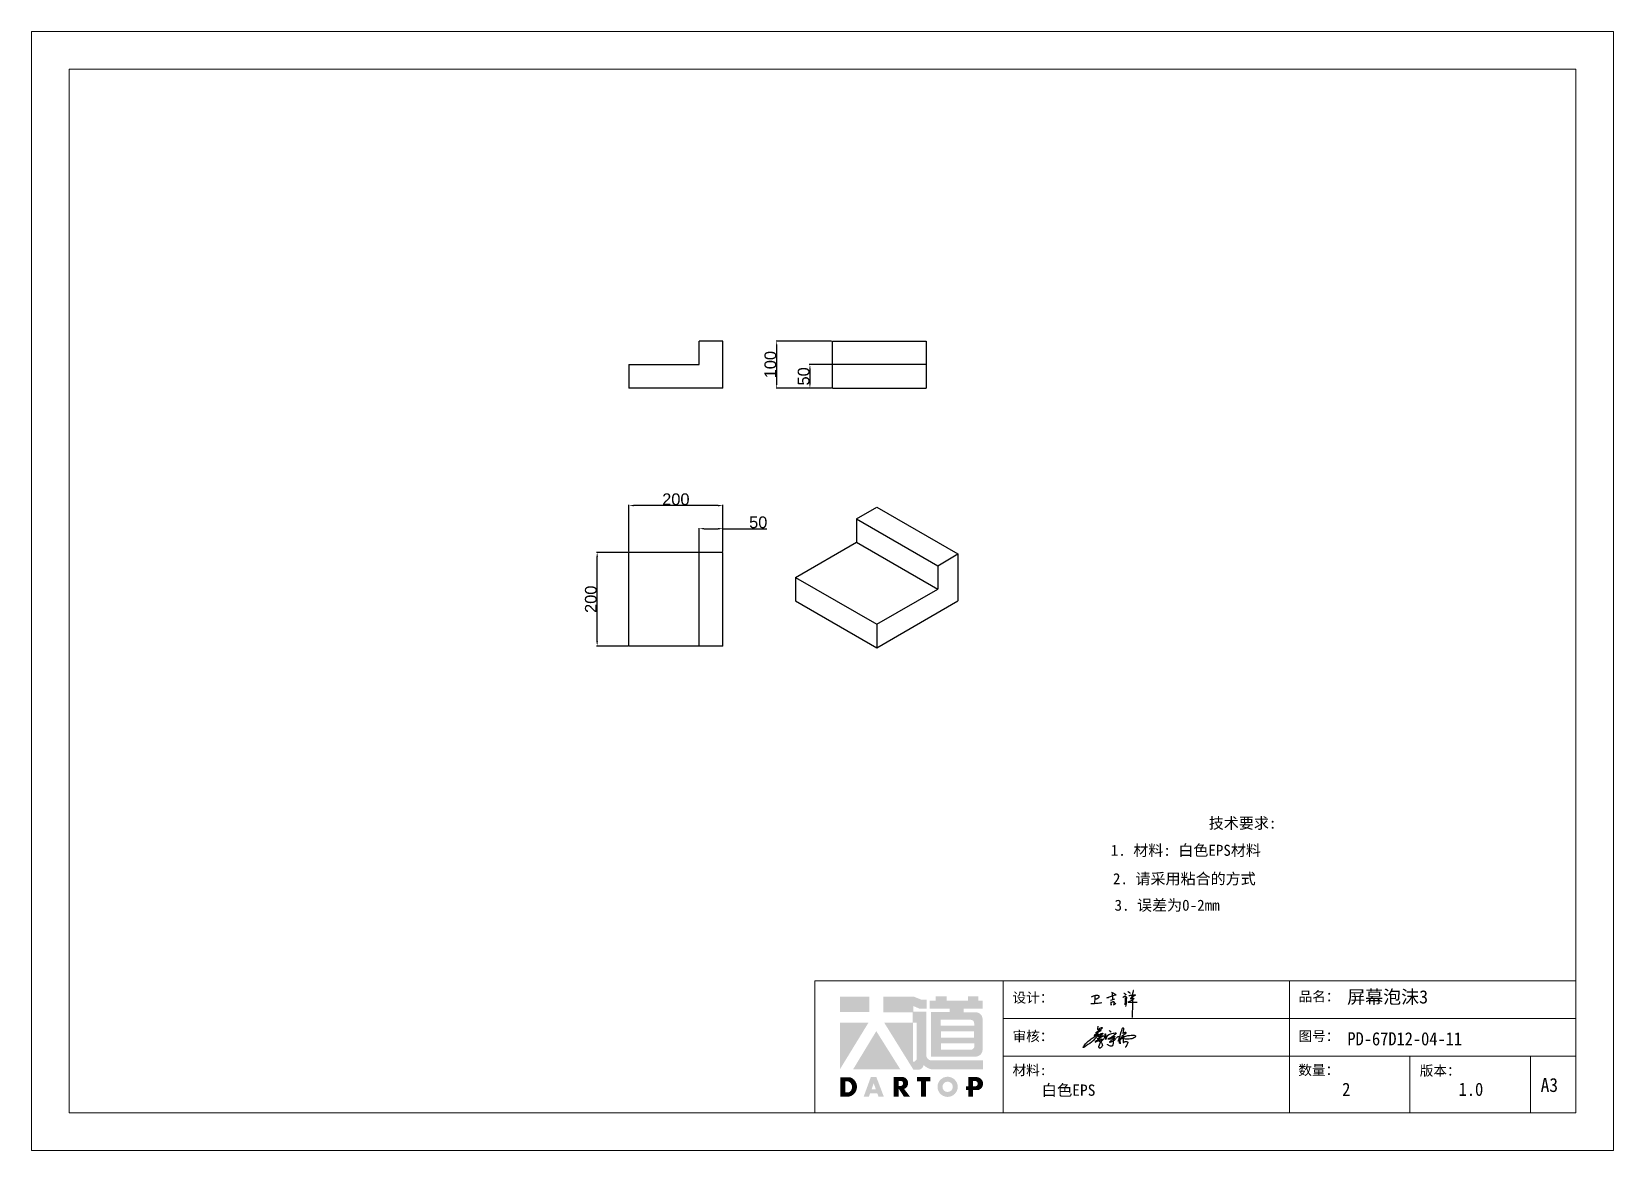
# Model space of a CAD drawing. Header units: millimetres. Extents: x 24940 to 42177, y -4545 to 14261.
# Drawn here: x 34246 to 37619, y -4545 to -2160 of the extents above; entities that cross this region are included whole.
import ezdxf
from ezdxf.enums import TextEntityAlignment as Align

# ---------------------------------------------------------------- set-up
doc = ezdxf.new("R2010")
doc.units = ezdxf.units.MM
doc.layers.add('A-TITLEBLOCK', color=7, linetype='Continuous', lineweight=18)
doc.layers.add('yellow', color=2, linetype='Continuous')
doc.styles.add('HZ', font='')
doc.styles.add('SLDTEXTSTYLE0', font='')
doc.styles.add('SLDTEXTSTYLE1', font='', dxfattribs={"width": 0.913})
doc.styles.get("Standard").update_dxf_attribs({"font": 'arial.ttf'})
doc.styles.get('HZ').set_extended_font_data('SimSun')
doc.styles.get('SLDTEXTSTYLE0').set_extended_font_data('KaiTi_GB2312')
doc.styles.get('SLDTEXTSTYLE1').set_extended_font_data('FangSong_GB2312')
doc.dimstyles.new('副本 (2) (2) ISO-25', dxfattribs={"dimtxt": 25, "dimasz": 10, "dimexe": 1.25, "dimexo": 2, "dimtad": 1, "dimdsep": 46, "dimtxsty": 'Standard', "dimcen": 2.5, "dimadec": 0, "dimazin": 0, "dimtm": 1e-09, "dimtfac": 1, "dimtmove": 0, "dimatfit": 3, "dimfxl": 0, "dimarcsym": 0})

msp = doc.modelspace()

# ---------------------------------------------------------------- texts
at = {"style": 'HZ'}
for s, height, p in [('技术要求:', 23.4986, (36828.098, -3847.352)), ('1. 材料: 白色EPS材料                             ', 23.49862, (36938.922, -3905.234)), ('2. 请采用粘合的方式                                 ', 23.49862, (36967.636, -3965.826)), (' 3. 误差为0-2mm                                               ', 23.49862, (37034.775, -4022.24))]:
    msp.add_text(s, height=height, dxfattribs=at).set_placement(p, align=Align.MIDDLE_CENTER)

# ---------------------------------------------------------------- blocks, each defined once
blk = doc.blocks.new('*D28')
at = {"layer": 'Defpoints', "color": 0, "transparency": 16777216}
for p in [(35519.6, -3170.3), (35519.6, -3270), (35719.6, -3270)]:
    blk.add_point(p, dxfattribs=at)
at = {"layer": 'yellow', "color": 0, "lineweight": -2, "transparency": 16777216}
for p, q in [((35519.6, -3268), (35519.6, -3169)), ((35709.6, -3170.3), (35529.6, -3170.3)), ((35719.6, -3268), (35719.6, -3169))]:
    blk.add_line(p, q, dxfattribs=at)
at = {"layer": 'yellow', "color": 0, "transparency": 16777216}
for points in [[(35529.6, -3168.6), (35529.6, -3171.9), (35519.6, -3170.3)], [(35709.6, -3168.6), (35709.6, -3171.9), (35719.6, -3170.3)]]:
    blk.add_solid(points, dxfattribs=at)
at = {"layer": 'yellow', "color": 0, "lineweight": 9, "transparency": 16777216, "insert": (35619.6, -3156.9), "char_height": 25, "attachment_point": 5}
blk.add_mtext('200', dxfattribs=at)
blk = doc.blocks.new('*D29')
at = {"layer": 'Defpoints', "color": 0, "transparency": 16777216}
for p in [(35451.8, -3270), (35519.6, -3270), (35519.6, -3470)]:
    blk.add_point(p, dxfattribs=at)
at = {"layer": 'yellow', "color": 0, "lineweight": -2, "transparency": 16777216}
for p, q in [((35517.6, -3270), (35450.5, -3270)), ((35451.8, -3460), (35451.8, -3280)), ((35517.6, -3470), (35450.5, -3470))]:
    blk.add_line(p, q, dxfattribs=at)
at = {"layer": 'yellow', "color": 0, "transparency": 16777216}
for points in [[(35450.1, -3280), (35453.4, -3280), (35451.8, -3270)], [(35450.1, -3460), (35453.4, -3460), (35451.8, -3470)]]:
    blk.add_solid(points, dxfattribs=at)
at = {"layer": 'yellow', "color": 0, "lineweight": 9, "transparency": 16777216, "insert": (35438.4, -3370), "char_height": 25, "attachment_point": 5, "rotation": 90}
blk.add_mtext('200', dxfattribs=at)
blk = doc.blocks.new('*D30')
at = {"layer": 'Defpoints', "color": 0, "transparency": 16777216}
for p in [(35953.3, -2819.8), (35834.5, -2919.8), (35953.3, -2919.8)]:
    blk.add_point(p, dxfattribs=at)
at = {"layer": 'yellow', "color": 0, "lineweight": -2, "transparency": 16777216}
for p, q in [((35951.3, -2819.8), (35833.3, -2819.8)), ((35834.5, -2829.8), (35834.5, -2909.8)), ((35951.3, -2919.8), (35833.3, -2919.8))]:
    blk.add_line(p, q, dxfattribs=at)
at = {"layer": 'yellow', "color": 0, "transparency": 16777216}
for points in [[(35832.9, -2829.8), (35836.2, -2829.8), (35834.5, -2819.8)], [(35832.9, -2909.8), (35836.2, -2909.8), (35834.5, -2919.8)]]:
    blk.add_solid(points, dxfattribs=at)
at = {"layer": 'yellow', "color": 0, "lineweight": 9, "transparency": 16777216, "insert": (35821.2, -2869.8), "char_height": 25, "attachment_point": 5, "rotation": 90}
blk.add_mtext('100', dxfattribs=at)
blk = doc.blocks.new('*D31')
at = {"layer": 'Defpoints', "color": 0, "transparency": 16777216}
for p in [(35719.6, -3219.5), (35669.6, -3270), (35719.6, -3270)]:
    blk.add_point(p, dxfattribs=at)
at = {"layer": 'yellow', "color": 0, "lineweight": -2, "transparency": 16777216}
for p, q in [((35669.6, -3268), (35669.6, -3218.3)), ((35679.6, -3219.5), (35709.6, -3219.5)), ((35719.6, -3268), (35719.6, -3218.3)), ((35719.6, -3219.5), (35813.7, -3219.5))]:
    blk.add_line(p, q, dxfattribs=at)
at = {"layer": 'yellow', "color": 0, "transparency": 16777216}
for points in [[(35679.6, -3217.8), (35679.6, -3221.2), (35669.6, -3219.5)], [(35709.6, -3217.8), (35709.6, -3221.2), (35719.6, -3219.5)]]:
    blk.add_solid(points, dxfattribs=at)
at = {"layer": 'yellow', "color": 0, "lineweight": 9, "transparency": 16777216, "insert": (35795.2, -3206.1), "char_height": 25, "attachment_point": 5}
blk.add_mtext('50', dxfattribs=at)
blk = doc.blocks.new('*D32')
at = {"layer": 'Defpoints', "color": 0, "transparency": 16777216}
for p in [(35953.3, -2869.8), (35905.5, -2919.8), (35953.3, -2919.8)]:
    blk.add_point(p, dxfattribs=at)
at = {"layer": 'yellow', "color": 0, "lineweight": -2, "transparency": 16777216}
for p, q in [((35951.3, -2869.8), (35904.2, -2869.8)), ((35905.5, -2879.8), (35905.5, -2909.8)), ((35951.3, -2919.8), (35904.2, -2919.8))]:
    blk.add_line(p, q, dxfattribs=at)
at = {"layer": 'yellow', "color": 0, "transparency": 16777216}
for points in [[(35903.8, -2879.8), (35907.1, -2879.8), (35905.5, -2869.8)], [(35903.8, -2909.8), (35907.1, -2909.8), (35905.5, -2919.8)]]:
    blk.add_solid(points, dxfattribs=at)
at = {"layer": 'yellow', "color": 0, "lineweight": 9, "transparency": 16777216, "insert": (35892.1, -2894.8), "char_height": 25, "attachment_point": 5, "rotation": 90}
blk.add_mtext('50', dxfattribs=at)
blk = doc.blocks.new('Dartop Logo')
at = {"true_color": 0xc40018}
h = blk.add_hatch(color=12, dxfattribs=at)
h.set_gradient(color1=(196, 0, 24), color2=(196, 0, 24), tint=1)
h.paths.add_polyline_path([(30.39, -3.87), (33.08, -5.04), (35.99, -5.04), (35.99, -1.19), (33.59, -1.19), (30.46, 0.05), (17.94, 0.05), (17.94, -6.46), (30.12, -6.46), (30.12, -6.59), (30.12, -10.75), (18.31, -10.75), (30.46, -30.31), (32.87, -30.31, 0.279375), (34.63, -28.6), (34.63, -28.51), (34.84, -28.51, 0.143145), (38.15, -30.2), (59.27, -30.2), (59.27, -26.49), (38.06, -26.49, -0.414214), (35.75, -24.18), (35.75, -6.26), (30.39, -6.26)])
h.paths.add_polyline_path([(30.25, -10.84), (31.8, -10.84), (31.8, -26.02, -0.088936), (30.9, -26.94), (30.24, -26.94)], flags=16)
h = blk.add_hatch(color=12, dxfattribs=at)
h.set_gradient(color1=(196, 0, 24), color2=(196, 0, 24), tint=1)
h.paths.add_polyline_path([(59.24, -1.73), (57.36, -1.73), (57.36, 0.06), (53.06, 0.06), (53.06, -1.64), (44.29, -1.64), (44.29, 0.15), (39.7, 0.15), (39.7, -1.67), (37.16, -1.67), (37.16, -4.97), (45.54, -4.97), (45.54, -6.42), (37.73, -6.42), (37.73, -24.88), (56.26, -24.88, 0.414214), (59.15, -21.99), (59.15, -9.35, 0.414214), (56.26, -6.46), (51.36, -6.46), (51.36, -5.03), (59.24, -5.03)])
h.paths.add_polyline_path([(54.21, -9.59, -0.414214), (55.66, -11.04), (55.66, -12.1), (41.79, -12.1), (41.79, -9.59)], flags=16)
h.paths.add_polyline_path([(55.57, -14.33), (55.57, -17.01), (41.88, -17.01), (41.88, -14.33)], flags=16)
h.paths.add_polyline_path([(55.75, -19.43), (55.75, -20.57, -0.414214), (54.3, -22.02), (41.88, -22.02), (41.88, -19.43)], flags=16)
h = blk.add_hatch(color=12, dxfattribs=at)
h.set_gradient(color1=(196, 0, 24), color2=(196, 0, 24), tint=1)
h.paths.add_polyline_path([(12.18, 0), (0, 0), (0, -6.37), (12.18, -6.37)])
h = blk.add_hatch(color=12, dxfattribs=at)
h.set_gradient(color1=(196, 0, 24), color2=(196, 0, 24), tint=1)
h.paths.add_polyline_path([(11.79, -10.83), (0.03, -10.83), (0.03, -30.03)])
h = blk.add_hatch(color=12, dxfattribs=at)
h.set_gradient(color1=(196, 0, 24), color2=(196, 0, 24), tint=1)
h.paths.add_polyline_path([(15.05, -14.31), (5.44, -30.15), (25.01, -30.15)])
at = {"true_color": 0x646464}
h = blk.add_hatch(color=251, dxfattribs=at)
h.set_gradient(color1=(100, 100, 100), color2=(100, 100, 100), tint=1)
h.paths.add_polyline_path([(4.15, -33.43), (0.11, -33.43), (0.11, -41.5), (3.51, -41.5, 0.793016)])
h.paths.add_polyline_path([(3.57, -39.73), (2.16, -39.73), (2.16, -35.19), (3.42, -35.19, -0.671361)], flags=16)
h = blk.add_hatch(color=251, dxfattribs=at)
h.set_gradient(color1=(100, 100, 100), color2=(100, 100, 100), tint=1)
h.paths.add_polyline_path([(15.08, -33.36), (12.78, -33.36), (9.82, -41.51), (12, -41.51), (12.51, -40.06), (15.46, -40.06), (15.99, -41.52), (18.19, -41.52)])
h.paths.add_polyline_path([(14.9, -38.51), (13.07, -38.51), (13.97, -35.95)], flags=16)
h = blk.add_hatch(color=251, dxfattribs=at)
h.set_gradient(color1=(100, 100, 100), color2=(100, 100, 100), tint=1)
h.paths.add_polyline_path([(26.27, -33.36), (22.3, -33.36), (22.3, -41.51), (24.4, -41.51), (24.4, -38.28), (26.55, -41.54), (29.09, -41.54), (26.61, -38.3, 0.744055)])
h.paths.add_polyline_path([(24.38, -37.08), (24.38, -34.94), (25.32, -34.94, -0.796809), (25.3, -37.08)], flags=16)
h = blk.add_hatch(color=251, dxfattribs=at)
h.set_gradient(color1=(100, 100, 100), color2=(100, 100, 100), tint=1)
h.paths.add_polyline_path([(37.44, -33.4), (31.88, -33.4), (31.88, -35.16), (33.61, -35.16), (33.61, -41.52), (35.69, -41.52), (35.69, -35.16), (37.44, -35.16)])
h = blk.add_hatch(color=251, dxfattribs=at)
h.set_gradient(color1=(100, 100, 100), color2=(100, 100, 100), tint=1)
h.paths.add_polyline_path([(40.46, -37.41, 1), (48.83, -37.41, 1)])
h.paths.add_polyline_path([(46.8, -37.41, -1), (42.5, -37.41, -1)], flags=16)
h = blk.add_hatch(color=251, dxfattribs=at)
h.set_gradient(color1=(100, 100, 100), color2=(100, 100, 100), tint=1)
h.paths.add_polyline_path([(56.85, -33.38), (56.73, -33.38), (53.19, -33.38), (53.19, -37.19), (52.26, -37.19), (52.26, -38.73), (53.18, -38.73), (53.18, -41.5), (55.24, -41.5), (55.24, -38.72), (57.51, -38.72, 0.812304)])
h.paths.add_polyline_path([(55.21, -37.18), (55.21, -35.05), (56.39, -35.05, -0.778213), (56.27, -37.18)], flags=16)
blk = doc.blocks.new('DT-A3-TITLE')
at = {"layer": 'A-TITLEBLOCK', "color": 7}
for p, q in [((0, 0), (0, 297)), ((0, 297), (420, 297)), ((420, 0), (420, 297)), ((10, 10), (10, 287)), ((10, 287), (410, 287)), ((410, 287), (410, 10)), ((208, 10), (208, 45)), ((410, 45), (208, 45)), ((258, 45), (258, 10)), ((334, 45), (334, 10)), ((410, 35), (258, 35)), ((258, 25), (410.08, 25)), ((366, 10), (366, 25)), ((398, 10), (398, 25)), ((10, 10), (410, 10)), ((0, 0), (420, 0))]:
    blk.add_line(p, q, dxfattribs=at)
at = {"layer": 'A-TITLEBLOCK', "xscale": 0.6400000000000001, "yscale": 0.6400000000000001, "zscale": 0.6400000000000001}
blk.add_blockref('Dartop Logo', (214.65, 40.81), dxfattribs=at)
at = {"style": 'SLDTEXTSTYLE0'}
for tag, p, height in [('#设计', (277.96, 38.52), 3.5), ('#品名', (349.32, 37.95), 3.5), ('#审核', (277.99, 28.1), 3.5), ('#材料说明', (268.15, 13.59), 3)]:
    blk.add_attdef(tag, p, '', height=height, dxfattribs=at)
at = {"style": 'SLDTEXTSTYLE1', "width": 0.913}
for tag, p in [('#图号', (349.38, 27.87)), ('#数量', (347.99, 14.46)), ('#版本', (378.92, 14.47))]:
    blk.add_attdef(tag, p, '', height=3.5, dxfattribs=at)
at = {"layer": 'A-TITLEBLOCK', "color": 7, "attachment_point": 1}
for s, insert, char_height, style in [('设计：', (260.47, 41.87), 2.646, 'SLDTEXTSTYLE0'), ('品名：', (336.43, 42.19), 2.646, 'SLDTEXTSTYLE0'), ('审核：', (260.47, 31.64), 2.646, 'SLDTEXTSTYLE0'), ('图号：', (336.4, 31.66), 2.646, 'SLDTEXTSTYLE0'), ('材料:', (260.47, 22.62), 2.646, 'SLDTEXTSTYLE0'), ('数量：', (336.35, 22.64), 2.646, 'SLDTEXTSTYLE0'), ('版本：', (368.59, 22.48), 2.646, 'SLDTEXTSTYLE0'), ('A3', (400.7, 19.21), 3.704, 'SLDTEXTSTYLE1')]:
    blk.add_mtext(s, dxfattribs=dict(at, insert=insert, char_height=char_height, style=style))
blk = doc.blocks.new('h')
for p, q in [((20768.1, -2360.9), (20773, -2359.1)), ((20773, -2359.1), (20784.1, -2355.2)), ((20773.3, -2331.8), (20775.3, -2338.7)), ((20789.1, -2340.9), (20773.5, -2331.9)), ((20775.3, -2338.7), (20775.6, -2351.2)), ((20775.6, -2351.2), (20775.5, -2357.3)), ((20845.7, -2343.5), (20848.4, -2353)), ((20848.4, -2353), (20848.9, -2370.3)), ((20769.5, -2366.9), (20769.8, -2370.6)), ((20769.8, -2370.6), (20770.9, -2378)), ((20770.9, -2378), (20771.5, -2370.6)), ((20772.4, -2369.3), (20774.9, -2367.8)), ((20782.2, -2369.2), (20780, -2377.1)), ((20780, -2377.1), (20788.3, -2371.3)), ((20780.1, -2366.4), (20780.8, -2366.4)), ((20781.9, -2367.4), (20782.2, -2369.2)), ((20848.9, -2370.3), (20847.9, -2424))]:
    blk.add_line(p, q)
for points in [[(20699.1, -2348.2, -0.029745), (20704.6, -2345.4, -0.046842), (20708.4, -2344.2, -0.00919), (20714.3, -2343, -0.018517), (20717.2, -2342.5, -0.037841), (20720.3, -2342.4, -0.039541), (20723.2, -2342.8, -0.149785), (20726, -2344.3, -0.204935), (20726.9, -2346.6, -0.074872), (20726.5, -2348.3, -0.061615), (20725.6, -2350.3, -0.034204), (20723.8, -2352.6, -0.045776), (20722.3, -2354.1, -0.054985), (20720.4, -2355.3, -0.036348), (20717.3, -2356.5, -0.067752), (20715.7, -2356.8, -0.043553), (20713.2, -2356.7)], [(20755, -2351.9, -0.024077), (20759.9, -2350.1, -0.013147), (20768.7, -2346.5, -0.00522), (20775.4, -2344.1, -0.018517), (20777.3, -2343.4, -0.008274), (20786.3, -2341, -0.039541), (20788.3, -2340.8, -0.079216), (20789.4, -2341, -0.204935)], [(20813.5, -2350.1, 0.007348), (20815.9, -2348.7, 0.008421), (20818, -2347.3, 0.009459), (20819.7, -2346.2, -0.016325), (20820.7, -2345.5, -0.173771), (20821.8, -2345.3, -0.085159), (20823.9, -2346, -0.125883), (20826, -2347.9, -0.160659), (20826.6, -2350.1, -0.010447), (20826.5, -2352.3, -0.008247), (20826.2, -2355.1, -0.002698), (20825.3, -2374, 0.001562), (20823.9, -2383.7, 0.016137)], [(20816.8, -2335, -0.053561), (20819.6, -2336.1, -0.075272), (20821.3, -2337.3, -0.005295), (20822.5, -2338.5, -0.009337), (20823.1, -2339.1, -0.026146), (20823.7, -2339.8, -0.016644), (20824.5, -2340.9)], [(20832.1, -2329.2, -0.053561), (20834.9, -2330.3, -0.075272), (20836.7, -2331.5, -0.005295), (20837.8, -2332.6, -0.009337), (20838.5, -2333.3, -0.026146), (20839, -2334, -0.016644), (20839.8, -2335.1)], [(20836, -2343.7, -0.02797), (20842.1, -2342.6, -0.048868), (20845.6, -2342.2, -0.00919), (20851.1, -2341.4, -0.018517), (20853.9, -2341.1, -0.037841), (20856.7, -2341.2, -0.039541), (20859.4, -2341.6, -0.018282), (20840.6, -2354.7, -0.000937)], [(20847.6, -2340.2, 0.021784), (20849.6, -2335.9, 0.028296), (20850.8, -2332.4, 0.008136), (20851.9, -2328.2, 0.028913), (20852.2, -2327, 0.08193), (20852.1, -2325.9, 0.075058), (20851.7, -2324.7, 0.275043)], [(20696.6, -2372.4, 0.002073), (20710.6, -2371.9, 0.016137), (20719.6, -2371.3, 0.008314), (20736.9, -2369.3)]]:
    blk.add_lwpolyline(points, format="xyb")
for points in [[(20711.3, -2343.5), (20711.3, -2343.5), (20711.5, -2355.8), (20710.7, -2368), (20710.6, -2371.9)], [(20821.5, -2350.6), (20822.4, -2359.2), (20822.2, -2364.9), (20821.7, -2369), (20821.3, -2376.3), (20823.6, -2368.5), (20827.2, -2366.3), (20829.5, -2366.3)], [(20840.6, -2354.7), (20850, -2354.7), (20855, -2354.3), (20845.9, -2361.1), (20840.5, -2364), (20833, -2367.5), (20863.2, -2367.4), (20865.9, -2367.3)]]:
    blk.add_lwpolyline(points)
for centre, radius, start, end in [((20773.7, -2371.2), 2.3, 121.9907, 163.60158), ((20787.5, -2406), 40.3, 100.61827, 108.24823), ((20780.8, -2367.6), 1.15, 9.4675, 90)]:
    blk.add_arc(centre, radius, start, end)
blk = doc.blocks.new('CAIYUQIANG')
for p, q in [((27648.2, -25062.5), (27649.9, -25061)), ((27649.9, -25061), (27651.9, -25059.4)), ((27651.9, -25059.4), (27654.7, -25057.2)), ((27654.7, -25057.2), (27656.5, -25055.9)), ((27656.5, -25055.9), (27658.3, -25054.6)), ((27659.8, -25060.4), (27656.6, -25063.3)), ((27658.3, -25054.6), (27659.6, -25053.7)), ((27659.6, -25053.7), (27662.2, -25052.1)), ((27660.6, -25059.8), (27659.8, -25060.4)), ((27663.6, -25056.9), (27660.6, -25059.8)), ((27662.2, -25052.1), (27664.9, -25050.5)), ((27662.9, -25048.8), (27669.7, -25045.8)), ((27663.2, -25048.6), (27662.9, -25048.8)), ((27663.6, -25048.1), (27663.2, -25048.6)), ((27665.3, -25046.6), (27663.6, -25048.1)), ((27666.3, -25053.5), (27663.6, -25056.9)), ((27664.9, -25050.5), (27668.5, -25048.7)), ((27667.5, -25060.4), (27664.9, -25062)), ((27667.4, -25044.9), (27665.3, -25046.6)), ((27675.7, -25037.4), (27665.9, -25043)), ((27665.9, -25043), (27677.3, -25038.1)), ((27668.2, -25051.4), (27666.3, -25053.5)), ((27670.6, -25042.2), (27667.4, -25044.9)), ((27670.3, -25058.4), (27667.5, -25060.4)), ((27667.7, -25061.6), (27670.5, -25060.2)), ((27670.9, -25048.6), (27668.2, -25051.4)), ((27668.5, -25048.7), (27673.6, -25046.3)), ((27668.6, -25056), (27674.9, -25053.6)), ((27672.1, -25054.2), (27668.6, -25056)), ((27670.4, -25028.6), (27669.5, -25034.5)), ((27669.5, -25034.5), (27670.5, -25036.5)), ((27669.7, -25045.8), (27671.3, -25045.2)), ((27672, -25057.1), (27670.3, -25058.4)), ((27670.5, -25036.5), (27674.7, -25033.4)), ((27670.5, -25060.2), (27673.3, -25059)), ((27677.3, -25038.1), (27670.6, -25042.2)), ((27671.5, -25047.3), (27670.9, -25048.6)), ((27671.2, -25051), (27679.4, -25049.8)), ((27674.1, -25050.1), (27671.2, -25051)), ((27671.3, -25045.2), (27672.1, -25045.7)), ((27672.1, -25046.2), (27671.5, -25047.3)), ((27672.5, -25060.1), (27671.9, -25060.4)), ((27671.9, -25060.4), (27674.3, -25061.5)), ((27673.8, -25055.8), (27672, -25057.1)), ((27672.1, -25045.7), (27672.1, -25046.2)), ((27675.9, -25052.3), (27672.1, -25054.2)), ((27673.8, -25059.6), (27672.5, -25060.1)), ((27673.3, -25059), (27675.5, -25058)), ((27673.6, -25046.3), (27677.4, -25044.5)), ((27676.2, -25054), (27673.8, -25055.8)), ((27675.2, -25059.1), (27673.8, -25059.6)), ((27676.5, -25048.8), (27674.1, -25050.1)), ((27674.7, -25033.4), (27678, -25031.9)), ((27674.9, -25053.6), (27676.8, -25053.2)), ((27677.8, -25058), (27675.2, -25059.1)), ((27675.5, -25058), (27677.9, -25056.9)), ((27679.9, -25033), (27675.7, -25037.4)), ((27678.6, -25051.7), (27675.9, -25052.3)), ((27677.2, -25053.4), (27676.2, -25054)), ((27679.1, -25047.4), (27676.5, -25048.8)), ((27676.8, -25053.2), (27677.2, -25053.4)), ((27677.4, -25044.5), (27680, -25043.8)), ((27677.5, -25061.9), (27679.6, -25059.6)), ((27679, -25057.7), (27677.8, -25058)), ((27677.9, -25056.9), (27680, -25056.9)), ((27678, -25031.9), (27679.7, -25031.6)), ((27683.3, -25050.5), (27678.6, -25051.7)), ((27680, -25057.5), (27679, -25057.7)), ((27680.6, -25045.9), (27679.1, -25047.4)), ((27679.4, -25049.8), (27681.5, -25049.6)), ((27679.6, -25059.6), (27680.6, -25058.4)), ((27679.7, -25031.6), (27680.1, -25032.2)), ((27680.1, -25032.2), (27679.9, -25033)), ((27680, -25043.8), (27681.2, -25043.8)), ((27680, -25056.9), (27680.5, -25057.1)), ((27680.5, -25057.1), (27680, -25057.5)), ((27681.2, -25044.7), (27680.6, -25045.9)), ((27680.6, -25058.4), (27681.3, -25057.6)), ((27681.2, -25043.8), (27681.2, -25044.7)), ((27681.3, -25057.6), (27682.9, -25055.7)), ((27681.5, -25049.6), (27682.7, -25049.7)), ((27682.7, -25049.7), (27683.3, -25050.5)), ((27682.9, -25055.7), (27683.9, -25054.7)), ((27683.9, -25054.7), (27684.6, -25054)), ((27684.6, -25054), (27685.6, -25053.1)), ((27685.6, -25053.1), (27686, -25048.7)), ((27686, -25048.7), (27686.1, -25046.8)), ((27686.1, -25046.8), (27686.2, -25045.4)), ((27686.2, -25045.4), (27686.3, -25045)), ((27686.3, -25045), (27686.6, -25045)), ((27686.6, -25045), (27686.7, -25045.1)), ((27686.7, -25045.1), (27686.9, -25049.2)), ((27686.9, -25049.2), (27686.9, -25051.7)), ((27686.9, -25051.7), (27686.9, -25054.8)), ((27686.9, -25054.8), (27686.9, -25055.8)), ((27686.9, -25055.8), (27687, -25056.5)), ((27687, -25056.5), (27687.2, -25056.9)), ((27687.2, -25056.9), (27687.5, -25056.9)), ((27687.5, -25056.9), (27687.8, -25056.5)), ((27687.8, -25056.5), (27688, -25055.9)), ((27688, -25055.9), (27688.6, -25054.6)), ((27688.6, -25054.6), (27689.1, -25053.3)), ((27689.1, -25053.3), (27689.5, -25052.1)), ((27689.5, -25052.1), (27690.2, -25050.1)), ((27690.2, -25050.1), (27690.5, -25049.4)), ((27690.5, -25049.4), (27691.2, -25048.7)), ((27691.2, -25048.7), (27693.8, -25046.9)), ((27692.5, -25055.7), (27691.9, -25055.8)), ((27691.9, -25055.8), (27691.9, -25056.2)), ((27691.9, -25056.2), (27693.4, -25056.2)), ((27693.9, -25055.2), (27692.5, -25055.7)), ((27693.4, -25056.2), (27695.2, -25055.9)), ((27693.8, -25046.9), (27694.7, -25046.4)), ((27697.3, -25053.7), (27693.9, -25055.2)), ((27694.7, -25046.4), (27695.8, -25045.9)), ((27695.2, -25055.9), (27696.4, -25055.5)), ((27695.8, -25045.9), (27698.2, -25045)), ((27696.4, -25055.5), (27698.6, -25054.5)), ((27698, -25059.9), (27696.5, -25061.2)), ((27700.1, -25052.2), (27697.3, -25053.7)), ((27700.7, -25057.4), (27698, -25059.9)), ((27698.2, -25045), (27699.9, -25044.7)), ((27698.6, -25054.5), (27700.1, -25053.8)), ((27698.7, -25062.4), (27701.9, -25060.7)), ((27699.9, -25044.7), (27702.8, -25044)), ((27703.1, -25050.1), (27700.1, -25052.2)), ((27700.1, -25053.8), (27701.4, -25053.2)), ((27703.2, -25055.4), (27700.7, -25057.4)), ((27701.4, -25053.2), (27703, -25052.5)), ((27701.9, -25060.7), (27705, -25058.6)), ((27702.8, -25044), (27704.8, -25043.7)), ((27703, -25052.5), (27704.6, -25051.8)), ((27703.4, -25059.2), (27703, -25063.9)), ((27705.3, -25048.2), (27703.1, -25050.1)), ((27705.1, -25053.8), (27703.2, -25055.4)), ((27703.5, -25058.1), (27703.4, -25059.2)), ((27703.9, -25057), (27703.5, -25058.1)), ((27704.3, -25056.3), (27703.9, -25057)), ((27704.9, -25055.3), (27704.3, -25056.3)), ((27704.6, -25051.8), (27705.9, -25051.1)), ((27704.8, -25043.7), (27707, -25043.4)), ((27705.1, -25055), (27704.9, -25055.3)), ((27705, -25058.6), (27706.4, -25057.7)), ((27706, -25052.8), (27705.1, -25053.8)), ((27706.3, -25055), (27705.1, -25055)), ((27708, -25045.9), (27705.3, -25048.2)), ((27705.9, -25051.1), (27706.4, -25051.1)), ((27706.6, -25051.6), (27706, -25052.8)), ((27706.8, -25055.3), (27706.3, -25055)), ((27706.4, -25051.1), (27706.6, -25051.6)), ((27706.4, -25057.7), (27707.4, -25057)), ((27707.5, -25055.8), (27706.8, -25055.3)), ((27707, -25043.4), (27708, -25043.4)), ((27707.4, -25057), (27707.8, -25056.8)), ((27707.8, -25056.8), (27707.5, -25055.8)), ((27708, -25043.4), (27709, -25043.5)), ((27710.1, -25044), (27708, -25045.9)), ((27709, -25043.5), (27709.7, -25043.8)), ((27709.7, -25043.8), (27710.1, -25044)), ((27710, -25054.2), (27711.2, -25052.7)), ((27711.2, -25052.7), (27712.6, -25051.4)), ((27712.6, -25051.4), (27713.4, -25050.9)), ((27713.4, -25050.9), (27714.2, -25050.8)), ((27713.7, -25060.6), (27714.5, -25059.1)), ((27714, -25059.3), (27713.7, -25060.1)), ((27713.7, -25060.1), (27713.7, -25060.6)), ((27714.3, -25058.6), (27714, -25059.3)), ((27714.2, -25050.8), (27715, -25050.8)), ((27715, -25056.9), (27714.3, -25058.6)), ((27714.5, -25059.1), (27715.1, -25058.3)), ((27715, -25050.8), (27715.4, -25050.8)), ((27715.5, -25055.4), (27715, -25056.9)), ((27715.1, -25058.3), (27715.6, -25057.9)), ((27715.4, -25050.8), (27715.6, -25051)), ((27715.9, -25053.9), (27715.5, -25055.4)), ((27715.6, -25051), (27715.8, -25051.2)), ((27715.6, -25057.9), (27716.2, -25057.8)), ((27715.8, -25051.2), (27715.9, -25051.2)), ((27715.9, -25051.2), (27716, -25051.4)), ((27716, -25053.3), (27715.9, -25053.9)), ((27716, -25051.4), (27716, -25051.4)), ((27716, -25051.4), (27716, -25051.5)), ((27716, -25051.5), (27716.1, -25051.6)), ((27716.1, -25052.4), (27716, -25053.3)), ((27716.1, -25051.6), (27716.1, -25051.8)), ((27716.1, -25051.8), (27716.1, -25052.4)), ((27716.2, -25057.8), (27716.9, -25057.9)), ((27716.8, -25062.6), (27717, -25060.1)), ((27716.9, -25057.9), (27717.2, -25058.1)), ((27717, -25060.1), (27717.1, -25058.6)), ((27717.1, -25058.6), (27717.2, -25057.5)), ((27717.2, -25057.5), (27717.7, -25052.4)), ((27717.2, -25058.1), (27717.6, -25058.7)), ((27717.6, -25058.7), (27717.6, -25060.8)), ((27717.6, -25060.8), (27717.6, -25062.5)), ((27717.7, -25050), (27718.5, -25046)), ((27717.7, -25052.4), (27717.7, -25050)), ((27718.5, -25046), (27720.2, -25040.9)), ((27719, -25056.7), (27720.6, -25055.2)), ((27719, -25056.7), (27720.6, -25055.4)), ((27720.6, -25055.4), (27719, -25056.7)), ((27719.4, -25056.1), (27719, -25056.7)), ((27720.3, -25054.8), (27719.4, -25056.1)), ((27720.2, -25040.9), (27720.7, -25039.5)), ((27721, -25053.7), (27720.3, -25054.8)), ((27720.6, -25055.2), (27721.9, -25054.1)), ((27720.7, -25039.5), (27721.2, -25038)), ((27722.6, -25051.2), (27721, -25053.7)), ((27721.2, -25038), (27721.6, -25036.6)), ((27721.6, -25036.6), (27722.4, -25034.9)), ((27721.8, -25052.4), (27722.1, -25051.2)), ((27721.9, -25054.1), (27721.8, -25052.4)), ((27721.9, -25054.1), (27723.5, -25052.8)), ((27722.2, -25054.5), (27721.9, -25054.1)), ((27722.1, -25051.2), (27722.6, -25049.3)), ((27723.2, -25055.7), (27722.2, -25054.5)), ((27722.4, -25034.9), (27723.3, -25033.3)), ((27722.6, -25049.3), (27723.4, -25048.2)), ((27723.9, -25049.1), (27722.6, -25051.2)), ((27725.1, -25056.1), (27723.2, -25055.7)), ((27723.3, -25033.3), (27723.8, -25032.7)), ((27723.4, -25048.2), (27724, -25048.2)), ((27723.5, -25052.8), (27725.7, -25051.8)), ((27723.8, -25032.7), (27724.4, -25032.7)), ((27724.9, -25047.9), (27723.9, -25049.1)), ((27724.2, -25041.9), (27724, -25042.9)), ((27724, -25042.9), (27724, -25043.8)), ((27724, -25043.8), (27724.5, -25044.5)), ((27724, -25048.2), (27725, -25049.3)), ((27724.3, -25057.3), (27724.1, -25059.8)), ((27724.1, -25059.8), (27724.2, -25062.5)), ((27724.7, -25038.7), (27724.2, -25041.9)), ((27724.8, -25054.3), (27724.3, -25057.3)), ((27724.3, -25057.3), (27724.3, -25057.3)), ((27724.4, -25032.7), (27724.8, -25033.4)), ((27724.5, -25044.5), (27724.9, -25044.1)), ((27726, -25051.7), (27724.6, -25052.3)), ((27724.6, -25052.3), (27724.8, -25054.3)), ((27724.9, -25037.3), (27724.7, -25038.7)), ((27724.8, -25033.4), (27725.1, -25034.5)), ((27725.1, -25035.4), (27724.9, -25037.3)), ((27724.9, -25044.1), (27726.2, -25043.2)), ((27726.1, -25047), (27724.9, -25047.9)), ((27725, -25049.3), (27726, -25051.7)), ((27725.1, -25034.5), (27725.1, -25035.4)), ((27728.6, -25056.9), (27725.1, -25056.1)), ((27725.7, -25051.8), (27728.1, -25050.8)), ((27727.7, -25045.8), (27726.1, -25047)), ((27726.2, -25043.2), (27727.3, -25042.5)), ((27727.3, -25042.5), (27728.7, -25041.6)), ((27728.8, -25044.9), (27727.7, -25045.8)), ((27728.1, -25050.8), (27730.4, -25049.9)), ((27731.5, -25056.9), (27728.6, -25056.9)), ((27728.7, -25041.6), (27729.4, -25041.6)), ((27729.8, -25043.2), (27728.8, -25044.9)), ((27729.4, -25041.6), (27729.8, -25042.2)), ((27729.8, -25042.2), (27729.8, -25043.2)), ((27730.4, -25049.9), (27734.3, -25049)), ((27734.6, -25056.9), (27731.5, -25056.9)), ((27734.3, -25049), (27736.4, -25048.5)), ((27736.4, -25056.9), (27734.6, -25056.9)), ((27736.4, -25048.5), (27738, -25048.5)), ((27737.5, -25056.9), (27736.4, -25056.9)), ((27739.9, -25056.2), (27737.5, -25056.9)), ((27738, -25048.5), (27741.4, -25048.2)), ((27742.8, -25055.5), (27739.9, -25056.2)), ((27741.4, -25048.2), (27743.3, -25048.1)), ((27745.3, -25054.8), (27742.8, -25055.5)), ((27743.3, -25048.1), (27745.9, -25048.1)), ((27747, -25053.9), (27745.3, -25054.8)), ((27745.9, -25048.1), (27747.9, -25048.3)), ((27749, -25052.8), (27747, -25053.9)), ((27747.9, -25048.3), (27749.6, -25048.7)), ((27749.8, -25051.7), (27749, -25052.8)), ((27749.6, -25048.7), (27750.5, -25049.8)), ((27750.6, -25050.8), (27749.8, -25051.7)), ((27750.5, -25049.8), (27750.6, -25050.8)), ((27639.2, -25074.1), (27639.8, -25072.4)), ((27640.1, -25074.1), (27639.2, -25074.1)), ((27639.8, -25072.4), (27641, -25070.5)), ((27641.8, -25073.4), (27640.1, -25074.1)), ((27641, -25070.5), (27642.4, -25068.7)), ((27643.4, -25072.1), (27641.8, -25073.4)), ((27642.4, -25068.7), (27644.1, -25066.6)), ((27645.7, -25070.6), (27643.4, -25072.1)), ((27644.1, -25066.6), (27646.1, -25064.4)), ((27649.4, -25068), (27645.7, -25070.6)), ((27646.1, -25064.4), (27648.2, -25062.5)), ((27653.3, -25065.6), (27649.4, -25068)), ((27656.6, -25063.3), (27653.3, -25065.6)), ((27664.9, -25062.9), (27667.7, -25061.6)), ((27664.9, -25062), (27664.9, -25062.9)), ((27672.7, -25072.4), (27673.6, -25068.9)), ((27672.7, -25073.7), (27672.7, -25072.4)), ((27672.9, -25074.4), (27672.7, -25073.7)), ((27673.5, -25075.1), (27672.9, -25074.4)), ((27674.1, -25075.4), (27673.5, -25075.1)), ((27673.6, -25068.9), (27674.3, -25066.8)), ((27675, -25075.4), (27674.1, -25075.4)), ((27674.3, -25061.5), (27677.2, -25063.7)), ((27674.3, -25066.8), (27675.3, -25065)), ((27676.4, -25074.9), (27675, -25075.4)), ((27675.3, -25065), (27676.4, -25063.4)), ((27676.4, -25063.4), (27677.5, -25061.9)), ((27677.2, -25074.4), (27676.4, -25074.9)), ((27677.2, -25063.7), (27678.8, -25065.4)), ((27678.3, -25073.5), (27677.2, -25074.4)), ((27679.1, -25072.5), (27678.3, -25073.5)), ((27678.8, -25065.4), (27679.4, -25066.6)), ((27679.8, -25071), (27679.1, -25072.5)), ((27679.4, -25066.6), (27679.9, -25067.9)), ((27680, -25070), (27679.8, -25071)), ((27679.9, -25067.9), (27680, -25069)), ((27680, -25069), (27680, -25070)), ((27691, -25067.9), (27690.7, -25067.5)), ((27691.8, -25068.5), (27691, -25067.9)), ((27692.9, -25069.4), (27691.8, -25068.5)), ((27694, -25070.3), (27692.9, -25069.4)), ((27695.5, -25070.9), (27694, -25070.3)), ((27695.5, -25062.1), (27695, -25062.5)), ((27695, -25062.5), (27695, -25062.8)), ((27695, -25062.8), (27695.4, -25063)), ((27695.4, -25063), (27696.6, -25063)), ((27696.5, -25061.2), (27695.5, -25062.1)), ((27697.1, -25071.4), (27695.5, -25070.9)), ((27696.6, -25063), (27698.7, -25062.4)), ((27699, -25071.4), (27697.1, -25071.4)), ((27700.5, -25071.4), (27699, -25071.4)), ((27701.7, -25070.7), (27700.5, -25071.4)), ((27702.4, -25068.8), (27701.7, -25070.7)), ((27702.9, -25065), (27702.4, -25068.8)), ((27703, -25063.9), (27702.9, -25065)), ((27716.6, -25063.7), (27716.8, -25062.6)), ((27716.6, -25064.9), (27716.6, -25063.7)), ((27717, -25065.4), (27716.6, -25064.9)), ((27718.3, -25066.4), (27717, -25065.4)), ((27717.6, -25062.5), (27717.7, -25064.3)), ((27717.7, -25064.3), (27717.7, -25065.5)), ((27717.7, -25065.5), (27718.3, -25066.4)), ((27724.2, -25062.5), (27724.5, -25063.9)), ((27724.5, -25063.9), (27726.1, -25063.8)), ((27726.1, -25063.8), (27727.2, -25062.4)), ((27727.2, -25062.4), (27728.7, -25061.7)), ((27728.7, -25061.7), (27730.6, -25061.7)), ((27729.9, -25073.7), (27728.8, -25073.7)), ((27730.7, -25072), (27729.9, -25073.7)), ((27730.6, -25061.7), (27732.5, -25061.7)), ((27732.4, -25068.5), (27730.7, -25072)), ((27733.1, -25067), (27732.4, -25068.5)), ((27732.5, -25061.7), (27734, -25062.9)), ((27734, -25064.2), (27733.1, -25067)), ((27734, -25062.9), (27734, -25064.2))]:
    blk.add_line(p, q)
blk.add_lwpolyline([(27694.2, -25038.4, -0.053561), (27695.8, -25039, -0.075272), (27696.8, -25039.7, -0.005295), (27697.5, -25040.4, -0.009337), (27697.9, -25040.8, -0.026146), (27698.2, -25041.2, -0.016644), (27698.7, -25041.9)], format="xyb")

# ---------------------------------------------------------------- dimensions: what is measured, and where the dimension line sits
at = {"layer": 'yellow', "color": 0, "lineweight": 9}
for base, p1, p2, angle, picture, middle in [((35834.545, -2919.803), (35953.299, -2819.803), (35953.299, -2919.803), 90, '*D30', (35821.156, -2869.803)), ((35905.481, -2919.803), (35953.299, -2869.803), (35953.299, -2919.803), 90, '*D32', (35892.092, -2894.803)), ((35519.579, -3170.252), (35719.579, -3270.045), (35519.579, -3270.045), 180, '*D28', (35619.579, -3156.863)), ((35451.775, -3270.045), (35519.579, -3470.045), (35519.579, -3270.045), 270, '*D29', (35438.386, -3370.045))]:
    dim = msp.add_linear_dim(base=base, p1=p1, p2=p2, angle=angle, dimstyle='副本 (2) (2) ISO-25', dxfattribs=at)
    dim.commit()
    dim.dimension.update_dxf_attribs({"geometry": picture, "text_midpoint": middle})
dim = msp.add_linear_dim(base=(35719.579, -3219.514), p1=(35669.579, -3270.045), p2=(35719.579, -3270.045), dimstyle='副本 (2) (2) ISO-25', dxfattribs=at)
dim.commit()
dim.dimension.update_dxf_attribs({"geometry": '*D31', "text_midpoint": (35795.212, -3219.514), "dimtype": 160})

# ---------------------------------------------------------------- linework, layer by layer
for p, q in [((35719.579, -2819.803), (35669.579, -2819.803)), ((35669.579, -2869.803), (35669.579, -2819.803)), ((35719.579, -2919.803), (35719.579, -2819.803)), ((35953.299, -2919.803), (35953.299, -2819.803)), ((35953.299, -2819.803), (36153.299, -2819.803)), ((36153.299, -2819.803), (36153.299, -2919.803)), ((35519.579, -2869.803), (35519.579, -2919.803)), ((35519.579, -2869.803), (35669.579, -2869.803)), ((36153.299, -2869.803), (35953.299, -2869.803)), ((35719.579, -2919.803), (35519.579, -2919.803)), ((35953.299, -2919.803), (36153.299, -2919.803)), ((36004.724, -3198.418), (36048.026, -3173.418)), ((36004.724, -3198.418), (36177.93, -3298.418)), ((36004.724, -3198.418), (36004.724, -3248.418)), ((36048.026, -3173.418), (36221.231, -3273.418)), ((35519.579, -3470.045), (35519.579, -3270.045)), ((35719.579, -3270.045), (35519.579, -3270.045)), ((35669.579, -3470.045), (35669.579, -3270.045)), ((35719.579, -3470.045), (35719.579, -3270.045)), ((35874.821, -3323.418), (36004.724, -3248.418)), ((36004.724, -3248.418), (36177.93, -3348.418)), ((36177.93, -3298.418), (36221.231, -3273.418)), ((36177.93, -3298.418), (36177.93, -3348.418)), ((36221.231, -3273.418), (36221.231, -3373.418)), ((35874.821, -3323.418), (35874.821, -3373.418)), ((35874.821, -3323.418), (36048.026, -3423.418)), ((36048.026, -3423.418), (36177.93, -3348.418)), ((35874.821, -3373.418), (36048.026, -3473.418)), ((36048.026, -3473.418), (36221.231, -3373.418)), ((36048.026, -3423.418), (36048.026, -3473.418)), ((35719.579, -3470.045), (35519.579, -3470.045))]:
    msp.add_line(p, q)

# ---------------------------------------------------------------- block references
ref = msp.add_blockref('DT-A3-TITLE', (34245.806, -4544.963), dxfattribs=dict(xscale=8.030880000000002, yscale=8.030880000000002, zscale=8.030880000000002))
ref.add_attrib('#材料说明', '白色EPS', dxfattribs={"height": 24.0926, "style": 'HZ'}).set_placement((36399.276, -4435.855), align=Align.BOTTOM_LEFT)
ref.add_attrib('#品名', '屏幕泡沫3', dxfattribs={"height": 28.1081, "style": 'HZ'}).set_placement((37051.171, -4240.191), align=Align.BOTTOM_LEFT)
ref.add_attrib('#图号', 'PD-67D12-04-11', (37051.658, -4321.135), dxfattribs={"height": 28.10808, "style": 'SLDTEXTSTYLE1', "width": 0.913})
ref.add_attrib('#数量', '2', (37040.487, -4428.855), dxfattribs={"height": 28.108, "style": 'SLDTEXTSTYLE1', "width": 0.913})
ref.add_attrib('#版本', '1.0', (37288.906, -4428.764), dxfattribs={"height": 28.1081, "style": 'SLDTEXTSTYLE1', "width": 0.913})
at = {"color": 0, "xscale": 0.585704211006083, "yscale": 0.585704211006083, "zscale": 0.585704211006083}
msp.add_blockref('h', (24382.134, -2842.267), dxfattribs=at)
msp.add_blockref('CAIYUQIANG', (8849.051, 20748.666))

msp.set_redraw_order([(e.dxf.handle, doc.entitydb.next_handle()) for e in msp.query("TEXT MTEXT ATTDEF DIMENSION ARC_DIMENSION")])  # texts and dimensions are drawn at this point

doc.saveas('drawing.dxf')
